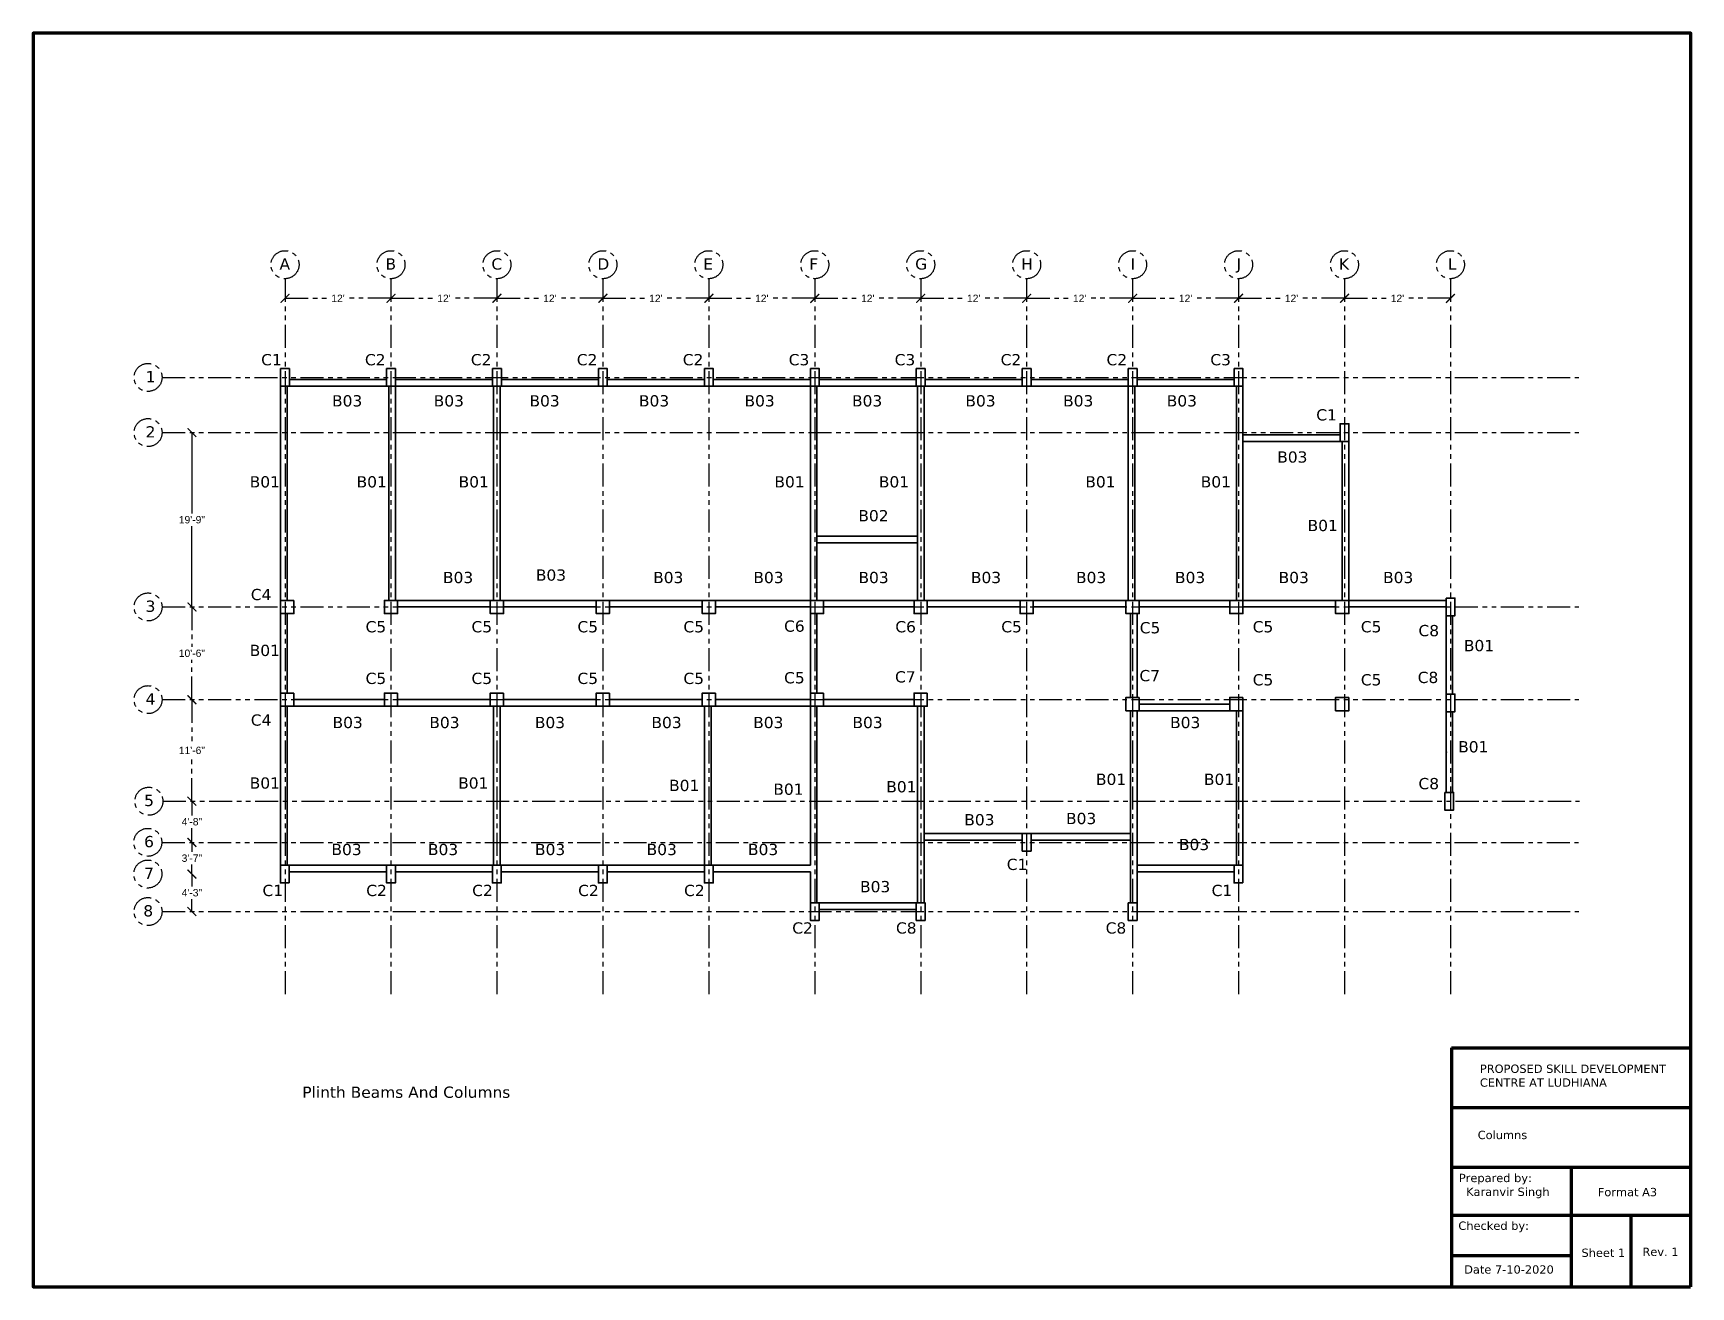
# Model space of a CAD drawing. Header units: feet. Extents: x -5357 to 123217, y -97269 to -8247.
# Drawn here: x 50000 to 52253, y -46489 to -44785 of the extents above; entities that cross this region are included whole.
import ezdxf

# ---------------------------------------------------------------- set-up
doc = ezdxf.new("R2010")
doc.units = ezdxf.units.FT
doc.header["$LTSCALE"] = 50.2
doc.header["$MEASUREMENT"] = 0
doc.header["$PDMODE"] = 3
doc.linetypes.add('PHANTOM2', pattern=[1.25, 0.625, -0.125, 0.125, -0.125, 0.125, -0.125])
doc.layers.get('0').update_dxf_attribs({"lineweight": 35})
for name, color, linetype, lineweight in [('drg seal', 250, 'Continuous', 120), ('Str Beam', 10, 'Continuous', 35), ('Str Column', 50, 'Continuous', 35), ('Str LBL', 3, 'Continuous', 35)]:
    doc.layers.add(name, color=color, linetype=linetype, lineweight=lineweight)
doc.layers.add('drg seal txt', color=7, linetype='Continuous')
doc.layers.add('Str grid', color=7, linetype='Continuous', true_color=0x17d337)
doc.styles.get("Standard").update_dxf_attribs({"font": 'arial.ttf'})
doc.dimstyles.new('Copy of Standard', dxfattribs={"dimscale": 40, "dimtxt": 0.25, "dimasz": 0.3, "dimexe": 0.18, "dimexo": 5, "dimgap": 0.09, "dimtad": 0, "dimtih": 1, "dimtoh": 1, "dimdec": 0, "dimzin": 0, "dimdsep": 46, "dimlunit": 4, "dimtxsty": 'Standard', "dimcen": 0.2, "dimse1": 1, "dimse2": 1, "dimadec": 0, "dimazin": 0, "dimtfac": 1, "dimtdec": 0, "dimtofl": 0, "dimtmove": 0, "dimatfit": 3, "dimfxl": 1, "dimtolj": 1, "dimtzin": 0, "dimarcsym": 0})

msp = doc.modelspace()

# ---------------------------------------------------------------- texts
at = {"layer": 'drg seal txt', "attachment_point": 1}
for s, insert, char_height, width in [('{\\fVerdana|b0|i0|c0|p34;A}', (50334.88714, -45091.23688), 15.2852164, 2687.8083334), ('{\\fVerdana|b0|i0|c0|p34;B}', (50478.88714, -45091.23648), 15.2852164, 2687.8083334), ('{\\fVerdana|b0|i0|c0|p34;C}', (50622.88714, -45091.23648), 15.2852164, 2687.8083334), ('{\\fVerdana|b0|i0|c0|p34;D}', (50766.88714, -45091.23648), 15.2852164, 2687.8083334), ('{\\fVerdana|b0|i0|c0|p34;E}', (50910.88714, -45091.23648), 15.2852164, 2687.8083334), ('{\\fVerdana|b0|i0|c0|p34;F}', (51054.88714, -45091.23648), 15.2852164, 2687.8083334), ('{\\fVerdana|b0|i0|c0|p34;G}', (51198.88714, -45091.23648), 15.2852164, 2687.8083334), ('{\\fVerdana|b0|i0|c0|p34;H}', (51342.88714, -45091.23648), 15.2852164, 2687.8083334), ('{\\fVerdana|b0|i0|c0|p34;I}', (51491.61879, -45091.23648), 15.2852164, 2687.8083334), ('{\\fVerdana|b0|i0|c0|p34;J}', (51635.61879, -45091.23609), 15.2852164, 2687.8083334), ('{\\fVerdana|b0|i0|c0|p34;K}', (51774.88714, -45091.23609), 15.2852164, 2687.8083334), ('{\\fVerdana|b0|i0|c0|p34;L}', (51922.94181, -45091.23609), 15.2852164, 2687.8083334), ('{\\fVerdana|b0|i0|c0|p34;1}', (50152.89132, -45244.43423), 15.2852164, 2687.8083334), ('{\\fVerdana|b0|i0|c0|p34;2}', (50152.89132, -45319.43403), 15.2852164, 2687.8083334), ('{\\fVerdana|b0|i0|c0|p34;3}', (50152.88509, -45556.43403), 15.2852164, 2687.8083334), ('{\\fVerdana|b0|i0|c0|p34;4}', (50152.88509, -45682.43403), 15.2852164, 2687.8083334), ('{\\fPunjabi|b0|i0|c0|p2;°}', (51920.60969, -45761.79662), 4.1152506, 2605.1065385), ('{\\fVerdana|b0|i0|c0|p34;5}', (50150.88636, -45820.43403), 15.2852164, 2687.8083334), ('{\\fVerdana|b0|i0|c0|p34;6}', (50150.81366, -45876.36074), 15.2852164, 2687.8083334), ('{\\fVerdana|b0|i0|c0|p34;7}', (50150.82929, -45919.43384), 15.2852164, 2687.8083334), ('{\\fVerdana|b0|i0|c0|p34;8}', (50149.75342, -45970.43403), 15.2852164, 2687.8083334), ('{\\fVerdana|b0|i0|c0|p34;PROPOSED SKILL DEVELOPMENT\\PCENTRE AT LUDHIANA}', (51966.37249, -46187.10186), 11.266733, 1981.1835225), ('{\\fVerdana|b0|i0|c0|p34;Plinth Beams And Columns}', (50365.82113, -46217.00142), 15.2852164, 2687.8083334), ('{\\fVerdana|b0|i0|c0|p34;Columns}', (51963.46848, -46277.09884), 11.266733, 190.8526305), ('{\\fVerdana|b0|i0|c0|p34;Prepared by:\\P  Karanvir Singh}', (51937.85036, -46335.55381), 11.266733, 1981.1835225), ('{\\fVerdana|b0|i0|c0|p34;Format A3}', (52126.67908, -46354.73364), 11.266733, 1981.1835225), ('{\\fVerdana|b0|i0|c0|p34;Checked by:}', (51937.18039, -46400.47449), 11.266733, 1981.1835225), ('{\\fVerdana|b0|i0|c0|p34;Rev. 1}', (52187.33254, -46435.95831), 11.266733, 1981.1835225), ('{\\fVerdana|b0|i0|c0|p34;Sheet 1}', (52104.47899, -46437.24341), 11.266733, 1981.1835225), ('{\\fVerdana|b0|i0|c0|p34;Date 7-10-2020}', (51945.02981, -46459.94816), 11.266733, 1981.1835225)]:
    msp.add_mtext(s, dxfattribs=dict(at, insert=insert, char_height=char_height, width=width))
at = {"layer": 'Str LBL', "char_height": 15.2852164, "width": 28.177633, "attachment_point": 1}
for s, insert in [('{\\fVerdana|b0|i0|c0|p34;C1}', (50309.97113, -45221.35325)), ('{\\fVerdana|b0|i0|c0|p34;C2}', (50450.97113, -45221.35325)), ('{\\fVerdana|b0|i0|c0|p34;C2}', (50594.97113, -45221.35325)), ('{\\fVerdana|b0|i0|c0|p34;C2}', (50738.97113, -45221.35325)), ('{\\fVerdana|b0|i0|c0|p34;C2}', (50882.97113, -45221.35325)), ('{\\fVerdana|b0|i0|c0|p34;C3}', (51026.97113, -45221.35325)), ('{\\fVerdana|b0|i0|c0|p34;C3}', (51170.97113, -45221.35325)), ('{\\fVerdana|b0|i0|c0|p34;C2}', (51314.97113, -45221.35325)), ('{\\fVerdana|b0|i0|c0|p34;C2}', (51458.97113, -45221.35325)), ('{\\fVerdana|b0|i0|c0|p34;C3}', (51599.97113, -45221.35325)), ('{\\fVerdana|b0|i0|c0|p34;B03}', (50406.26987, -45277.26002)), ('{\\fVerdana|b0|i0|c0|p34;B03}', (50544.42915, -45277.26002)), ('{\\fVerdana|b0|i0|c0|p34;B03}', (50674.61747, -45277.26002)), ('{\\fVerdana|b0|i0|c0|p34;B03}', (50823.40444, -45277.26002)), ('{\\fVerdana|b0|i0|c0|p34;B03}', (50966.87736, -45277.26002)), ('{\\fVerdana|b0|i0|c0|p34;B03}', (51113.00741, -45277.26002)), ('{\\fVerdana|b0|i0|c0|p34;B03}', (51267.10802, -45277.26002)), ('{\\fVerdana|b0|i0|c0|p34;B03}', (51399.95346, -45277.26002)), ('{\\fVerdana|b0|i0|c0|p34;B03}', (51540.76946, -45277.26002)), ('{\\fVerdana|b0|i0|c0|p34;C1}', (51743.97113, -45296.35325)), ('{\\fVerdana|b0|i0|c0|p34;B03}', (51690.95245, -45353.63127)), ('{\\fVerdana|b0|i0|c0|p34;B01}', (50294.36869, -45387.34975)), ('{\\fVerdana|b0|i0|c0|p34;B01}', (50439.64121, -45387.34975)), ('{\\fVerdana|b0|i0|c0|p34;B01}', (50578.31048, -45387.34975)), ('{\\fVerdana|b0|i0|c0|p34;B01}', (51007.52459, -45387.34975)), ('{\\fVerdana|b0|i0|c0|p34;B01}', (51149.49549, -45387.34975)), ('{\\fVerdana|b0|i0|c0|p34;B01}', (51430.13545, -45387.34975)), ('{\\fVerdana|b0|i0|c0|p34;B01}', (51586.96378, -45387.34975)), ('{\\fVerdana|b0|i0|c0|p34;B02}', (51121.61908, -45433.40494)), ('{\\fVerdana|b0|i0|c0|p34;B01}', (51732.2361, -45446.71453)), ('{\\fVerdana|b0|i0|c0|p34;B03}', (50557.05855, -45517.38688)), ('{\\fVerdana|b0|i0|c0|p34;B03}', (50683.29062, -45514.06863)), ('{\\fVerdana|b0|i0|c0|p34;B03}', (50842.74148, -45517.38688)), ('{\\fVerdana|b0|i0|c0|p34;B03}', (50978.93913, -45517.38688)), ('{\\fVerdana|b0|i0|c0|p34;B03}', (51121.78049, -45517.38688)), ('{\\fVerdana|b0|i0|c0|p34;B03}', (51274.58763, -45517.38688)), ('{\\fVerdana|b0|i0|c0|p34;B03}', (51417.4292, -45517.38688)), ('{\\fVerdana|b0|i0|c0|p34;B03}', (51551.96581, -45517.38688)), ('{\\fVerdana|b0|i0|c0|p34;B03}', (51692.837, -45517.38688)), ('{\\fVerdana|b0|i0|c0|p34;B03}', (51834.82858, -45517.38688)), ('{\\fVerdana|b0|i0|c0|p34;C4}', (50295.89701, -45540.57575)), ('{\\fVerdana|b0|i0|c0|p34;C5}', (50451.84333, -45584.30715)), ('{\\fVerdana|b0|i0|c0|p34;C5}', (50595.84333, -45584.30715)), ('{\\fVerdana|b0|i0|c0|p34;C5}', (50739.84333, -45584.30715)), ('{\\fVerdana|b0|i0|c0|p34;C5}', (50883.84333, -45584.30715)), ('{\\fVerdana|b0|i0|c0|p34;C6}', (51020.71424, -45583.45181)), ('{\\fVerdana|b0|i0|c0|p34;C6}', (51171.84333, -45584.30715)), ('{\\fVerdana|b0|i0|c0|p34;C5}', (51315.84333, -45584.30715)), ('{\\fVerdana|b0|i0|c0|p34;C5}', (51504.06996, -45585.65879)), ('{\\fVerdana|b0|i0|c0|p34;C5}', (51657.62309, -45584.30715)), ('{\\fVerdana|b0|i0|c0|p34;C5}', (51804.62309, -45584.30715)), ('{\\fVerdana|b0|i0|c0|p34;C8}', (51882.92761, -45589.56609)), ('{\\fVerdana|b0|i0|c0|p34;B01}', (50294.36869, -45616.4671)), ('{\\fVerdana|b0|i0|c0|p34;B01}', (51944.63665, -45609.95939)), ('{\\fVerdana|b0|i0|c0|p34;C5}', (50451.84333, -45654.49807)), ('{\\fVerdana|b0|i0|c0|p34;C5}', (50595.84333, -45654.49807)), ('{\\fVerdana|b0|i0|c0|p34;C5}', (50739.84333, -45654.49807)), ('{\\fVerdana|b0|i0|c0|p34;C5}', (50883.84333, -45654.49807)), ('{\\fVerdana|b0|i0|c0|p34;C5}', (51020.71424, -45653.64273)), ('{\\fVerdana|b0|i0|c0|p34;C7}', (51171.462, -45652.43904)), ('{\\fVerdana|b0|i0|c0|p34;C7}', (51503.68863, -45650.79068)), ('{\\fVerdana|b0|i0|c0|p34;C5}', (51657.62309, -45656.41305)), ('{\\fVerdana|b0|i0|c0|p34;C5}', (51804.62309, -45656.41305)), ('{\\fVerdana|b0|i0|c0|p34;C8}', (51881.89827, -45653.21124)), ('{\\fVerdana|b0|i0|c0|p34;C4}', (50295.89701, -45711.15099)), ('{\\fVerdana|b0|i0|c0|p34;B03}', (50406.95769, -45714.49517)), ('{\\fVerdana|b0|i0|c0|p34;B03}', (50538.50663, -45714.49517)), ('{\\fVerdana|b0|i0|c0|p34;B03}', (50681.92244, -45714.49517)), ('{\\fVerdana|b0|i0|c0|p34;B03}', (50840.39508, -45714.49517)), ('{\\fVerdana|b0|i0|c0|p34;B03}', (50978.69031, -45714.49517)), ('{\\fVerdana|b0|i0|c0|p34;B03}', (51113.61249, -45714.49517)), ('{\\fVerdana|b0|i0|c0|p34;B03}', (51545.36336, -45714.49517)), ('{\\fVerdana|b0|i0|c0|p34;B01}', (51936.89473, -45747.45746)), ('{\\fVerdana|b0|i0|c0|p34;B01}', (50294.36869, -45796.72852)), ('{\\fVerdana|b0|i0|c0|p34;B01}', (50577.70522, -45796.72852)), ('{\\fVerdana|b0|i0|c0|p34;B01}', (50864.41479, -45800.01116)), ('{\\fVerdana|b0|i0|c0|p34;B01}', (51006.08305, -45805.152)), ('{\\fVerdana|b0|i0|c0|p34;B01}', (51159.55716, -45801.7826)), ('{\\fVerdana|b0|i0|c0|p34;B01}', (51444.58021, -45791.67451)), ('{\\fVerdana|b0|i0|c0|p34;B01}', (51591.30803, -45791.67451)), ('{\\fVerdana|b0|i0|c0|p34;C8}', (51882.92761, -45797.54498)), ('{\\fVerdana|b0|i0|c0|p34;B03}', (51265.58813, -45846.6171)), ('{\\fVerdana|b0|i0|c0|p34;B03}', (51403.88336, -45844.9324)), ('{\\fVerdana|b0|i0|c0|p34;B03}', (50405.45943, -45887.04956)), ('{\\fVerdana|b0|i0|c0|p34;B03}', (50536.6107, -45887.04956)), ('{\\fVerdana|b0|i0|c0|p34;B03}', (50682.1107, -45887.04956)), ('{\\fVerdana|b0|i0|c0|p34;B03}', (50833.83726, -45887.04956)), ('{\\fVerdana|b0|i0|c0|p34;B03}', (50971.6107, -45887.04956)), ('{\\fVerdana|b0|i0|c0|p34;B03}', (51557.35726, -45880.31085)), ('{\\fVerdana|b0|i0|c0|p34;C1}', (51323.37399, -45907.32823)), ('{\\fVerdana|b0|i0|c0|p34;B03}', (51123.91987, -45937.59019)), ('{\\fVerdana|b0|i0|c0|p34;C1}', (50311.76074, -45942.76462)), ('{\\fVerdana|b0|i0|c0|p34;C2}', (50452.76074, -45942.76462)), ('{\\fVerdana|b0|i0|c0|p34;C2}', (50596.76074, -45942.76462)), ('{\\fVerdana|b0|i0|c0|p34;C2}', (50740.76074, -45942.76462)), ('{\\fVerdana|b0|i0|c0|p34;C2}', (50884.76074, -45942.76462)), ('{\\fVerdana|b0|i0|c0|p34;C1}', (51601.76074, -45942.76462)), ('{\\fVerdana|b0|i0|c0|p34;C2}', (51031.76074, -45993.76462)), ('{\\fVerdana|b0|i0|c0|p34;C8}', (51172.76074, -45993.76462)), ('{\\fVerdana|b0|i0|c0|p34;C8}', (51457.76074, -45993.76462))]:
    msp.add_mtext(s, dxfattribs=dict(at, insert=insert))

# ---------------------------------------------------------------- blocks, each defined once
blk = doc.blocks.new('_ArchTick')
at = {"color": 0, "linetype": 'ByBlock', "const_width": 0.15}
blk.add_lwpolyline([(-0.5, -0.5), (0.5, 0.5)], dxfattribs=at)
blk = doc.blocks.new('*D828')
at = {"layer": 'Defpoints', "color": 0, "linetype": 'PHANTOM2', "transparency": 16777216}
for p in [(50342.4, -45145.6), (50486.4, -45145.6), (50486.4, -45145.6)]:
    blk.add_point(p, dxfattribs=at)
at = {"layer": 'Str grid', "color": 0, "linetype": 'PHANTOM2', "lineweight": -2, "transparency": 16777216}
for p, q in [((50342.4, -45145.6), (50402.8, -45145.6)), ((50486.4, -45145.6), (50426, -45145.6))]:
    blk.add_line(p, q, dxfattribs=at)
at = {"layer": 'Str grid', "color": 0, "linetype": 'PHANTOM2', "lineweight": -2, "transparency": 16777216, "xscale": 12, "yscale": 12, "zscale": 12, "rotation": 180}
blk.add_blockref('_ArchTick', (50342.4, -45145.6), dxfattribs=at)
at = {"layer": 'Str grid', "color": 0, "linetype": 'PHANTOM2', "lineweight": -2, "transparency": 16777216, "xscale": 12, "yscale": 12, "zscale": 12}
blk.add_blockref('_ArchTick', (50486.4, -45145.6), dxfattribs=at)
at = {"layer": 'Str grid', "color": 0, "linetype": 'PHANTOM2', "transparency": 16777216, "insert": (50414.4, -45145.6), "char_height": 10, "attachment_point": 5}
blk.add_mtext("\\A1;12'", dxfattribs=at)
blk = doc.blocks.new('*D829')
at = {"layer": 'Defpoints', "color": 0, "linetype": 'PHANTOM2', "transparency": 16777216}
for p in [(50486.4, -45145.6), (50630.4, -45145.6), (50630.4, -45145.6)]:
    blk.add_point(p, dxfattribs=at)
at = {"layer": 'Str grid', "color": 0, "linetype": 'PHANTOM2', "lineweight": -2, "transparency": 16777216}
for p, q in [((50486.4, -45145.6), (50546.8, -45145.6)), ((50630.4, -45145.6), (50570, -45145.6))]:
    blk.add_line(p, q, dxfattribs=at)
at = {"layer": 'Str grid', "color": 0, "linetype": 'PHANTOM2', "lineweight": -2, "transparency": 16777216, "xscale": 12, "yscale": 12, "zscale": 12, "rotation": 180}
blk.add_blockref('_ArchTick', (50486.4, -45145.6), dxfattribs=at)
at = {"layer": 'Str grid', "color": 0, "linetype": 'PHANTOM2', "lineweight": -2, "transparency": 16777216, "xscale": 12, "yscale": 12, "zscale": 12}
blk.add_blockref('_ArchTick', (50630.4, -45145.6), dxfattribs=at)
at = {"layer": 'Str grid', "color": 0, "linetype": 'PHANTOM2', "transparency": 16777216, "insert": (50558.4, -45145.6), "char_height": 10, "attachment_point": 5}
blk.add_mtext("\\A1;12'", dxfattribs=at)
blk = doc.blocks.new('*D830')
at = {"layer": 'Defpoints', "color": 0, "linetype": 'PHANTOM2', "transparency": 16777216}
for p in [(50630.4, -45145.6), (50774.4, -45145.6), (50774.4, -45145.6)]:
    blk.add_point(p, dxfattribs=at)
at = {"layer": 'Str grid', "color": 0, "linetype": 'PHANTOM2', "lineweight": -2, "transparency": 16777216}
for p, q in [((50630.4, -45145.6), (50690.8, -45145.6)), ((50774.4, -45145.6), (50714, -45145.6))]:
    blk.add_line(p, q, dxfattribs=at)
at = {"layer": 'Str grid', "color": 0, "linetype": 'PHANTOM2', "lineweight": -2, "transparency": 16777216, "xscale": 12, "yscale": 12, "zscale": 12, "rotation": 180}
blk.add_blockref('_ArchTick', (50630.4, -45145.6), dxfattribs=at)
at = {"layer": 'Str grid', "color": 0, "linetype": 'PHANTOM2', "lineweight": -2, "transparency": 16777216, "xscale": 12, "yscale": 12, "zscale": 12}
blk.add_blockref('_ArchTick', (50774.4, -45145.6), dxfattribs=at)
at = {"layer": 'Str grid', "color": 0, "linetype": 'PHANTOM2', "transparency": 16777216, "insert": (50702.4, -45145.6), "char_height": 10, "attachment_point": 5}
blk.add_mtext("\\A1;12'", dxfattribs=at)
blk = doc.blocks.new('*D831')
at = {"layer": 'Defpoints', "color": 0, "linetype": 'PHANTOM2', "transparency": 16777216}
for p in [(50774.4, -45145.6), (50918.4, -45145.6), (50918.4, -45145.6)]:
    blk.add_point(p, dxfattribs=at)
at = {"layer": 'Str grid', "color": 0, "linetype": 'PHANTOM2', "lineweight": -2, "transparency": 16777216}
for p, q in [((50774.4, -45145.6), (50834.8, -45145.6)), ((50918.4, -45145.6), (50858, -45145.6))]:
    blk.add_line(p, q, dxfattribs=at)
at = {"layer": 'Str grid', "color": 0, "linetype": 'PHANTOM2', "lineweight": -2, "transparency": 16777216, "xscale": 12, "yscale": 12, "zscale": 12, "rotation": 180}
blk.add_blockref('_ArchTick', (50774.4, -45145.6), dxfattribs=at)
at = {"layer": 'Str grid', "color": 0, "linetype": 'PHANTOM2', "lineweight": -2, "transparency": 16777216, "xscale": 12, "yscale": 12, "zscale": 12}
blk.add_blockref('_ArchTick', (50918.4, -45145.6), dxfattribs=at)
at = {"layer": 'Str grid', "color": 0, "linetype": 'PHANTOM2', "transparency": 16777216, "insert": (50846.4, -45145.6), "char_height": 10, "attachment_point": 5}
blk.add_mtext("\\A1;12'", dxfattribs=at)
blk = doc.blocks.new('*D832')
at = {"layer": 'Defpoints', "color": 0, "linetype": 'PHANTOM2', "transparency": 16777216}
for p in [(50918.4, -45145.6), (51062.4, -45145.6), (51062.4, -45145.6)]:
    blk.add_point(p, dxfattribs=at)
at = {"layer": 'Str grid', "color": 0, "linetype": 'PHANTOM2', "lineweight": -2, "transparency": 16777216}
for p, q in [((50918.4, -45145.6), (50978.8, -45145.6)), ((51062.4, -45145.6), (51002, -45145.6))]:
    blk.add_line(p, q, dxfattribs=at)
at = {"layer": 'Str grid', "color": 0, "linetype": 'PHANTOM2', "lineweight": -2, "transparency": 16777216, "xscale": 12, "yscale": 12, "zscale": 12, "rotation": 180}
blk.add_blockref('_ArchTick', (50918.4, -45145.6), dxfattribs=at)
at = {"layer": 'Str grid', "color": 0, "linetype": 'PHANTOM2', "lineweight": -2, "transparency": 16777216, "xscale": 12, "yscale": 12, "zscale": 12}
blk.add_blockref('_ArchTick', (51062.4, -45145.6), dxfattribs=at)
at = {"layer": 'Str grid', "color": 0, "linetype": 'PHANTOM2', "transparency": 16777216, "insert": (50990.4, -45145.6), "char_height": 10, "attachment_point": 5}
blk.add_mtext("\\A1;12'", dxfattribs=at)
blk = doc.blocks.new('*D833')
at = {"layer": 'Defpoints', "color": 0, "linetype": 'PHANTOM2', "transparency": 16777216}
for p in [(51062.4, -45145.6), (51206.4, -45145.6), (51206.4, -45145.6)]:
    blk.add_point(p, dxfattribs=at)
at = {"layer": 'Str grid', "color": 0, "linetype": 'PHANTOM2', "lineweight": -2, "transparency": 16777216}
for p, q in [((51062.4, -45145.6), (51122.8, -45145.6)), ((51206.4, -45145.6), (51146, -45145.6))]:
    blk.add_line(p, q, dxfattribs=at)
at = {"layer": 'Str grid', "color": 0, "linetype": 'PHANTOM2', "lineweight": -2, "transparency": 16777216, "xscale": 12, "yscale": 12, "zscale": 12, "rotation": 180}
blk.add_blockref('_ArchTick', (51062.4, -45145.6), dxfattribs=at)
at = {"layer": 'Str grid', "color": 0, "linetype": 'PHANTOM2', "lineweight": -2, "transparency": 16777216, "xscale": 12, "yscale": 12, "zscale": 12}
blk.add_blockref('_ArchTick', (51206.4, -45145.6), dxfattribs=at)
at = {"layer": 'Str grid', "color": 0, "linetype": 'PHANTOM2', "transparency": 16777216, "insert": (51134.4, -45145.6), "char_height": 10, "attachment_point": 5}
blk.add_mtext("\\A1;12'", dxfattribs=at)
blk = doc.blocks.new('*D834')
at = {"layer": 'Defpoints', "color": 0, "linetype": 'PHANTOM2', "transparency": 16777216}
for p in [(51206.4, -45145.6), (51350.4, -45145.6), (51350.4, -45145.6)]:
    blk.add_point(p, dxfattribs=at)
at = {"layer": 'Str grid', "color": 0, "linetype": 'PHANTOM2', "lineweight": -2, "transparency": 16777216}
for p, q in [((51206.4, -45145.6), (51266.8, -45145.6)), ((51350.4, -45145.6), (51290, -45145.6))]:
    blk.add_line(p, q, dxfattribs=at)
at = {"layer": 'Str grid', "color": 0, "linetype": 'PHANTOM2', "lineweight": -2, "transparency": 16777216, "xscale": 12, "yscale": 12, "zscale": 12, "rotation": 180}
blk.add_blockref('_ArchTick', (51206.4, -45145.6), dxfattribs=at)
at = {"layer": 'Str grid', "color": 0, "linetype": 'PHANTOM2', "lineweight": -2, "transparency": 16777216, "xscale": 12, "yscale": 12, "zscale": 12}
blk.add_blockref('_ArchTick', (51350.4, -45145.6), dxfattribs=at)
at = {"layer": 'Str grid', "color": 0, "linetype": 'PHANTOM2', "transparency": 16777216, "insert": (51278.4, -45145.6), "char_height": 10, "attachment_point": 5}
blk.add_mtext("\\A1;12'", dxfattribs=at)
blk = doc.blocks.new('*D835')
at = {"layer": 'Defpoints', "color": 0, "linetype": 'PHANTOM2', "transparency": 16777216}
for p in [(51350.4, -45145.6), (51494.4, -45145.6), (51494.4, -45145.6)]:
    blk.add_point(p, dxfattribs=at)
at = {"layer": 'Str grid', "color": 0, "linetype": 'PHANTOM2', "lineweight": -2, "transparency": 16777216}
for p, q in [((51350.4, -45145.6), (51410.8, -45145.6)), ((51494.4, -45145.6), (51434, -45145.6))]:
    blk.add_line(p, q, dxfattribs=at)
at = {"layer": 'Str grid', "color": 0, "linetype": 'PHANTOM2', "lineweight": -2, "transparency": 16777216, "xscale": 12, "yscale": 12, "zscale": 12, "rotation": 180}
blk.add_blockref('_ArchTick', (51350.4, -45145.6), dxfattribs=at)
at = {"layer": 'Str grid', "color": 0, "linetype": 'PHANTOM2', "lineweight": -2, "transparency": 16777216, "xscale": 12, "yscale": 12, "zscale": 12}
blk.add_blockref('_ArchTick', (51494.4, -45145.6), dxfattribs=at)
at = {"layer": 'Str grid', "color": 0, "linetype": 'PHANTOM2', "transparency": 16777216, "insert": (51422.4, -45145.6), "char_height": 10, "attachment_point": 5}
blk.add_mtext("\\A1;12'", dxfattribs=at)
blk = doc.blocks.new('*D836')
at = {"layer": 'Defpoints', "color": 0, "linetype": 'PHANTOM2', "transparency": 16777216}
for p in [(51494.4, -45145.6), (51638.4, -45145.6), (51638.4, -45145.6)]:
    blk.add_point(p, dxfattribs=at)
at = {"layer": 'Str grid', "color": 0, "linetype": 'PHANTOM2', "lineweight": -2, "transparency": 16777216}
for p, q in [((51494.4, -45145.6), (51554.8, -45145.6)), ((51638.4, -45145.6), (51578, -45145.6))]:
    blk.add_line(p, q, dxfattribs=at)
at = {"layer": 'Str grid', "color": 0, "linetype": 'PHANTOM2', "lineweight": -2, "transparency": 16777216, "xscale": 12, "yscale": 12, "zscale": 12, "rotation": 180}
blk.add_blockref('_ArchTick', (51494.4, -45145.6), dxfattribs=at)
at = {"layer": 'Str grid', "color": 0, "linetype": 'PHANTOM2', "lineweight": -2, "transparency": 16777216, "xscale": 12, "yscale": 12, "zscale": 12}
blk.add_blockref('_ArchTick', (51638.4, -45145.6), dxfattribs=at)
at = {"layer": 'Str grid', "color": 0, "linetype": 'PHANTOM2', "transparency": 16777216, "insert": (51566.4, -45145.6), "char_height": 10, "attachment_point": 5}
blk.add_mtext("\\A1;12'", dxfattribs=at)
blk = doc.blocks.new('*D837')
at = {"layer": 'Defpoints', "color": 0, "linetype": 'PHANTOM2', "transparency": 16777216}
for p in [(51638.4, -45145.6), (51782.4, -45145.6), (51782.4, -45145.6)]:
    blk.add_point(p, dxfattribs=at)
at = {"layer": 'Str grid', "color": 0, "linetype": 'PHANTOM2', "lineweight": -2, "transparency": 16777216}
for p, q in [((51638.4, -45145.6), (51698.8, -45145.6)), ((51782.4, -45145.6), (51722, -45145.6))]:
    blk.add_line(p, q, dxfattribs=at)
at = {"layer": 'Str grid', "color": 0, "linetype": 'PHANTOM2', "lineweight": -2, "transparency": 16777216, "xscale": 12, "yscale": 12, "zscale": 12, "rotation": 180}
blk.add_blockref('_ArchTick', (51638.4, -45145.6), dxfattribs=at)
at = {"layer": 'Str grid', "color": 0, "linetype": 'PHANTOM2', "lineweight": -2, "transparency": 16777216, "xscale": 12, "yscale": 12, "zscale": 12}
blk.add_blockref('_ArchTick', (51782.4, -45145.6), dxfattribs=at)
at = {"layer": 'Str grid', "color": 0, "linetype": 'PHANTOM2', "transparency": 16777216, "insert": (51710.4, -45145.6), "char_height": 10, "attachment_point": 5}
blk.add_mtext("\\A1;12'", dxfattribs=at)
blk = doc.blocks.new('*D838')
at = {"layer": 'Defpoints', "color": 0, "linetype": 'PHANTOM2', "transparency": 16777216}
for p in [(51782.4, -45145.6), (51926.4, -45145.6), (51926.4, -45145.6)]:
    blk.add_point(p, dxfattribs=at)
at = {"layer": 'Str grid', "color": 0, "linetype": 'PHANTOM2', "lineweight": -2, "transparency": 16777216}
for p, q in [((51782.4, -45145.6), (51842.8, -45145.6)), ((51926.4, -45145.6), (51866, -45145.6))]:
    blk.add_line(p, q, dxfattribs=at)
at = {"layer": 'Str grid', "color": 0, "linetype": 'PHANTOM2', "lineweight": -2, "transparency": 16777216, "xscale": 12, "yscale": 12, "zscale": 12, "rotation": 180}
blk.add_blockref('_ArchTick', (51782.4, -45145.6), dxfattribs=at)
at = {"layer": 'Str grid', "color": 0, "linetype": 'PHANTOM2', "lineweight": -2, "transparency": 16777216, "xscale": 12, "yscale": 12, "zscale": 12}
blk.add_blockref('_ArchTick', (51926.4, -45145.6), dxfattribs=at)
at = {"layer": 'Str grid', "color": 0, "linetype": 'PHANTOM2', "transparency": 16777216, "insert": (51854.4, -45145.6), "char_height": 10, "attachment_point": 5}
blk.add_mtext("\\A1;12'", dxfattribs=at)
blk = doc.blocks.new('*D871')
at = {"layer": 'Defpoints', "color": 0, "linetype": 'PHANTOM2', "transparency": 16777216}
for p in [(50215.8, -45565.1), (50215.8, -45691.1), (50215.8, -45691.1)]:
    blk.add_point(p, dxfattribs=at)
at = {"layer": 'Str grid', "color": 0, "linetype": 'PHANTOM2', "lineweight": -2, "transparency": 16777216}
for p, q in [((50215.8, -45565.1), (50215.8, -45619.4)), ((50215.8, -45691.1), (50215.8, -45636.8))]:
    blk.add_line(p, q, dxfattribs=at)
at = {"layer": 'Str grid', "color": 0, "linetype": 'PHANTOM2', "lineweight": -2, "transparency": 16777216, "xscale": 12, "yscale": 12, "zscale": 12}
for p, rotation in [((50215.8, -45565.1), 90), ((50215.8, -45691.1), 270)]:
    blk.add_blockref('_ArchTick', p, dxfattribs=dict(at, rotation=rotation))
at = {"layer": 'Str grid', "color": 0, "linetype": 'PHANTOM2', "transparency": 16777216, "insert": (50215.8, -45628.1), "char_height": 10, "attachment_point": 5}
blk.add_mtext('\\A1;10\'-6"', dxfattribs=at)
blk = doc.blocks.new('*D872')
at = {"layer": 'Defpoints', "color": 0, "linetype": 'PHANTOM2', "transparency": 16777216}
for p in [(50215.8, -45691.1), (50215.8, -45829.1), (50215.8, -45829.1)]:
    blk.add_point(p, dxfattribs=at)
at = {"layer": 'Str grid', "color": 0, "linetype": 'PHANTOM2', "lineweight": -2, "transparency": 16777216}
for p, q in [((50215.8, -45691.1), (50215.8, -45751.4)), ((50215.8, -45829.1), (50215.8, -45768.8))]:
    blk.add_line(p, q, dxfattribs=at)
at = {"layer": 'Str grid', "color": 0, "linetype": 'PHANTOM2', "lineweight": -2, "transparency": 16777216, "xscale": 12, "yscale": 12, "zscale": 12}
for p, rotation in [((50215.8, -45691.1), 90), ((50215.8, -45829.1), 270)]:
    blk.add_blockref('_ArchTick', p, dxfattribs=dict(at, rotation=rotation))
at = {"layer": 'Str grid', "color": 0, "linetype": 'PHANTOM2', "transparency": 16777216, "insert": (50215.8, -45760.1), "char_height": 10, "attachment_point": 5}
blk.add_mtext('\\A1;11\'-6"', dxfattribs=at)
blk = doc.blocks.new('*D873')
at = {"layer": 'Defpoints', "color": 0, "linetype": 'PHANTOM2', "transparency": 16777216}
for p in [(50215.8, -45829.1), (50215.8, -45829.1), (50215.8, -45885)]:
    blk.add_point(p, dxfattribs=at)
at = {"layer": 'Str grid', "color": 0, "linetype": 'PHANTOM2', "lineweight": -2, "transparency": 16777216}
for p, q in [((50215.8, -45829.1), (50215.8, -45848.4)), ((50215.8, -45885), (50215.8, -45865.8))]:
    blk.add_line(p, q, dxfattribs=at)
at = {"layer": 'Str grid', "color": 0, "linetype": 'PHANTOM2', "lineweight": -2, "transparency": 16777216, "xscale": 12, "yscale": 12, "zscale": 12}
for p, rotation in [((50215.8, -45829.1), 90), ((50215.8, -45885), 270)]:
    blk.add_blockref('_ArchTick', p, dxfattribs=dict(at, rotation=rotation))
at = {"layer": 'Str grid', "color": 0, "linetype": 'PHANTOM2', "transparency": 16777216, "insert": (50215.8, -45857.1), "char_height": 10, "attachment_point": 5}
blk.add_mtext('\\A1;4\'-8"', dxfattribs=at)
blk = doc.blocks.new('*D869')
at = {"layer": 'Defpoints', "color": 0, "linetype": 'PHANTOM2', "transparency": 16777216}
for p in [(50215.8, -45885), (50215.8, -45928.1), (50215.8, -45928.1)]:
    blk.add_point(p, dxfattribs=at)
at = {"layer": 'Str grid', "color": 0, "linetype": 'PHANTOM2', "lineweight": -2, "transparency": 16777216}
for p, q in [((50215.8, -45885), (50215.8, -45897.8)), ((50215.8, -45928.1), (50215.8, -45915.3))]:
    blk.add_line(p, q, dxfattribs=at)
at = {"layer": 'Str grid', "color": 0, "linetype": 'PHANTOM2', "lineweight": -2, "transparency": 16777216, "xscale": 12, "yscale": 12, "zscale": 12}
for p, rotation in [((50215.8, -45885), 90), ((50215.8, -45928.1), 270)]:
    blk.add_blockref('_ArchTick', p, dxfattribs=dict(at, rotation=rotation))
at = {"layer": 'Str grid', "color": 0, "linetype": 'PHANTOM2', "transparency": 16777216, "insert": (50215.8, -45906.6), "char_height": 10, "attachment_point": 5}
blk.add_mtext('\\A1;3\'-7"', dxfattribs=at)
blk = doc.blocks.new('*D874')
at = {"layer": 'Defpoints', "color": 0, "linetype": 'PHANTOM2', "transparency": 16777216}
for p in [(50215.8, -45928.1), (50215.8, -45979.1), (50215.8, -45979.1)]:
    blk.add_point(p, dxfattribs=at)
at = {"layer": 'Str grid', "color": 0, "linetype": 'PHANTOM2', "lineweight": -2, "transparency": 16777216}
for p, q in [((50215.8, -45928.1), (50215.8, -45944.9)), ((50215.8, -45979.1), (50215.8, -45962.3))]:
    blk.add_line(p, q, dxfattribs=at)
at = {"layer": 'Str grid', "color": 0, "linetype": 'PHANTOM2', "lineweight": -2, "transparency": 16777216, "xscale": 12, "yscale": 12, "zscale": 12}
for p, rotation in [((50215.8, -45928.1), 90), ((50215.8, -45979.1), 270)]:
    blk.add_blockref('_ArchTick', p, dxfattribs=dict(at, rotation=rotation))
at = {"layer": 'Str grid', "color": 0, "linetype": 'PHANTOM2', "transparency": 16777216, "insert": (50215.8, -45953.6), "char_height": 10, "attachment_point": 5}
blk.add_mtext('\\A1;4\'-3"', dxfattribs=at)
blk = doc.blocks.new('*D870')
at = {"layer": 'Defpoints', "color": 0, "linetype": 'PHANTOM2', "ltscale": 150, "transparency": 16777216}
for p in [(50215.8, -45328.1), (50215.8, -45328.1), (50215.8, -45565.1)]:
    blk.add_point(p, dxfattribs=at)
at = {"layer": 'Str grid', "color": 0, "linetype": 'PHANTOM2', "lineweight": -2, "ltscale": 150, "transparency": 16777216}
for p, q in [((50215.8, -45328.1), (50215.8, -45437.9)), ((50215.8, -45565.1), (50215.8, -45455.3))]:
    blk.add_line(p, q, dxfattribs=at)
at = {"layer": 'Str grid', "color": 0, "linetype": 'PHANTOM2', "lineweight": -2, "ltscale": 150, "transparency": 16777216, "xscale": 12, "yscale": 12, "zscale": 12}
for p, rotation in [((50215.8, -45328.1), 90), ((50215.8, -45565.1), 270)]:
    blk.add_blockref('_ArchTick', p, dxfattribs=dict(at, rotation=rotation))
at = {"layer": 'Str grid', "color": 0, "linetype": 'PHANTOM2', "ltscale": 150, "transparency": 16777216, "insert": (50215.8, -45446.6), "char_height": 10, "attachment_point": 5}
blk.add_mtext('\\A1;19\'-9"', dxfattribs=at)

# ---------------------------------------------------------------- dimensions: what is measured, and where the dimension line sits
at = {"layer": 'Str grid', "color": 0, "linetype": 'PHANTOM2'}
for base, p1, p2, picture, middle in [((50486.37082, -45145.63512), (50342.37082, -45145.63512), (50486.37082, -45145.63512), '*D828', (50414.37082, -45145.63512)), ((50630.37082, -45145.63512), (50486.37082, -45145.63512), (50630.37082, -45145.63512), '*D829', (50558.37082, -45145.63512)), ((50774.37082, -45145.63512), (50630.37082, -45145.63512), (50774.37082, -45145.63512), '*D830', (50702.37082, -45145.63512)), ((50918.37082, -45145.63512), (50774.37082, -45145.63512), (50918.37082, -45145.63512), '*D831', (50846.37082, -45145.63512)), ((51062.37082, -45145.63512), (50918.37082, -45145.63512), (51062.37082, -45145.63512), '*D832', (50990.37082, -45145.63512)), ((51206.37082, -45145.63512), (51062.37082, -45145.63512), (51206.37082, -45145.63512), '*D833', (51134.37082, -45145.63512)), ((51350.37082, -45145.63512), (51206.37082, -45145.63512), (51350.37082, -45145.63512), '*D834', (51278.37082, -45145.63512)), ((51494.37082, -45145.63512), (51350.37082, -45145.63512), (51494.37082, -45145.63512), '*D835', (51422.37082, -45145.63512)), ((51638.37082, -45145.63512), (51494.37082, -45145.63512), (51638.37082, -45145.63512), '*D836', (51566.37082, -45145.63512)), ((51782.37082, -45145.63512), (51638.37082, -45145.63512), (51782.37082, -45145.63512), '*D837', (51710.37082, -45145.63512)), ((51926.37082, -45145.63512), (51782.37082, -45145.63512), (51926.37082, -45145.63512), '*D838', (51854.37082, -45145.63512))]:
    dim = msp.add_linear_dim(base=base, p1=p1, p2=p2, dimstyle='Copy of Standard', override={"dimblk": 'ArchTick'}, dxfattribs=at)
    dim.commit()
    dim.dimension.update_dxf_attribs({"geometry": picture, "text_midpoint": middle})
at = {"layer": 'Str grid', "color": 0, "linetype": 'PHANTOM2', "ltscale": 150}
dim = msp.add_linear_dim(base=(50215.82444, -45328.09257), p1=(50215.82444, -45565.09257), p2=(50215.82444, -45328.09257), angle=90, dimstyle='Copy of Standard', override={"dimblk": 'ArchTick'}, dxfattribs=at)
dim.commit()
dim.dimension.update_dxf_attribs({"geometry": '*D870', "text_midpoint": (50215.82444, -45446.59257)})
at = {"layer": 'Str grid', "color": 0, "linetype": 'PHANTOM2'}
for base, p1, p2, picture, middle in [((50215.82444, -45691.09257), (50215.82444, -45565.09257), (50215.82444, -45691.09257), '*D871', (50215.82444, -45628.09257)), ((50215.82444, -45829.09257), (50215.82444, -45691.09257), (50215.82444, -45829.09257), '*D872', (50215.82444, -45760.09257)), ((50215.82444, -45829.09257), (50215.82444, -45885.01928), (50215.82444, -45829.09257), '*D873', (50215.82444, -45857.05592)), ((50215.82444, -45928.09237), (50215.82444, -45885.01928), (50215.82444, -45928.09237), '*D869', (50215.82444, -45906.55583)), ((50215.82444, -45979.09257), (50215.82444, -45928.09237), (50215.82444, -45979.09257), '*D874', (50215.82444, -45953.59247))]:
    dim = msp.add_linear_dim(base=base, p1=p1, p2=p2, angle=90, dimstyle='Copy of Standard', override={"dimblk": 'ArchTick'}, dxfattribs=at)
    dim.commit()
    dim.dimension.update_dxf_attribs({"geometry": picture, "text_midpoint": middle})

# ---------------------------------------------------------------- linework, layer by layer
at = {"layer": 'drg seal', "lineweight": 70}
for p, q in [((51927.828, -46164.1918), (52252.82991, -46164.1918)), ((51928.13477, -46489.19371), (51928.13477, -46164.1918)), ((51927.828, -46245.44228), (52252.82991, -46245.44228)), ((51927.828, -46326.69276), (52252.82991, -46326.69276)), ((52090.32896, -46326.69276), (52090.32896, -46489.19371)), ((51928.13477, -46391.69314), (52252.82991, -46391.69314)), ((52171.57944, -46391.69314), (52171.57944, -46489.19371)), ((51928.95768, -46446.43129), (52091.45864, -46446.43129))]:
    msp.add_line(p, q, dxfattribs=at)
msp.add_lwpolyline([(52253.13668, -46489.19371), (52253.13668, -44785.18658), (50000.02907, -44785.18658), (50000.02907, -46489.19371), (52252.82991, -46489.19371)], dxfattribs=at)
at = {"layer": 'Str Beam'}
for p, q in [((50348.37082, -45256.09296), (50480.37082, -45256.09296)), ((50492.37082, -45256.09296), (50624.37082, -45256.09296)), ((50636.37082, -45256.09296), (50768.37082, -45256.09296)), ((50780.37082, -45256.09296), (50912.37082, -45256.09296)), ((50924.37082, -45256.09296), (51056.37082, -45256.09296)), ((51068.37082, -45256.09296), (51200.37082, -45256.09296)), ((51212.37082, -45256.09296), (51344.37082, -45256.09296)), ((51356.37082, -45256.09296), (51488.37082, -45256.09296)), ((51500.37082, -45256.09296), (51632.37082, -45256.09296)), ((50336.37082, -45265.09257), (50336.36446, -45556.09257)), ((50345.37082, -45265.09277), (50345.36446, -45556.09257)), ((50348.37082, -45265.09296), (50480.37082, -45265.09296)), ((50483.37082, -45265.09296), (50483.37082, -45556.09257)), ((50492.37082, -45265.09296), (50624.37082, -45265.09296)), ((50492.37082, -45265.09296), (50492.37082, -45556.09257)), ((50625.87082, -45265.09257), (50625.87082, -45556.09257)), ((50634.87082, -45265.09257), (50634.87082, -45556.09257)), ((50636.37082, -45265.09296), (50768.37082, -45265.09296)), ((50780.37082, -45265.09296), (50912.37082, -45265.09296)), ((50924.37082, -45265.09296), (51056.37082, -45265.09296)), ((51056.37082, -45265.09257), (51056.37082, -45556.09257)), ((51065.37082, -45265.09257), (51065.37082, -45556.09257)), ((51065.37082, -45265.09296), (51200.37082, -45265.09296)), ((51201.87082, -45265.09296), (51201.87082, -45556.09257)), ((51210.87082, -45265.09296), (51210.87082, -45556.09257)), ((51212.37082, -45265.09296), (51344.37082, -45265.09296)), ((51356.37082, -45265.09296), (51488.37082, -45265.09296)), ((51488.37082, -45265.09257), (51488.37082, -45556.09257)), ((51497.37082, -45265.09257), (51497.37082, -45556.09257)), ((51500.37082, -45265.09296), (51635.37082, -45265.09296)), ((51635.37082, -45265.09257), (51635.37082, -45556.09257)), ((51644.37082, -45265.09257), (51644.37082, -45556.09257)), ((51776.37082, -45331.09257), (51644.37082, -45331.09257)), ((51776.37082, -45340.09257), (51644.37082, -45340.09257)), ((51779.37082, -45556.09257), (51779.37082, -45340.09257)), ((51788.37082, -45556.09257), (51788.37082, -45340.09257)), ((51065.37082, -45469.09257), (51201.87082, -45469.09257)), ((51065.37082, -45478.09257), (51201.87082, -45478.09257)), ((50495.37082, -45556.09257), (50621.37082, -45556.09257)), ((50639.37082, -45556.09257), (50765.37082, -45556.09257)), ((50783.37082, -45556.09257), (50909.37082, -45556.09257)), ((50927.37082, -45556.09257), (51056.37082, -45556.09257)), ((51074.37082, -45556.09257), (51197.37082, -45556.09257)), ((51215.37082, -45556.09257), (51341.37082, -45556.09257)), ((51359.37082, -45556.09257), (51485.37082, -45556.09257)), ((51626.37082, -45556.09257), (51503.37082, -45556.09257)), ((51770.37082, -45556.09257), (51644.37082, -45556.09257)), ((51788.37082, -45556.09257), (51920.37082, -45556.09257)), ((50336.36459, -45574.09257), (50336.36459, -45682.09257)), ((50345.36459, -45574.09257), (50345.36459, -45682.09257)), ((50495.37082, -45565.09257), (50621.37082, -45565.09257)), ((50639.37082, -45565.09257), (50765.37082, -45565.09257)), ((50783.37082, -45565.09257), (50909.37082, -45565.09257)), ((50927.37082, -45565.09257), (51056.37082, -45565.09257)), ((51056.37082, -45574.09257), (51056.37082, -45682.09257)), ((51065.37082, -45574.09257), (51065.37082, -45682.09257)), ((51074.37082, -45565.09257), (51197.37082, -45565.09257)), ((51215.37082, -45565.09257), (51341.37082, -45565.09257)), ((51359.37082, -45565.09257), (51485.37082, -45565.09257)), ((51491.37082, -45688.09257), (51491.37082, -45574.09257)), ((51500.37082, -45688.09257), (51500.37082, -45574.09257)), ((51626.37082, -45565.09257), (51503.37082, -45565.09257)), ((51644.37082, -45565.09257), (51770.37082, -45565.09257)), ((51788.37082, -45565.09257), (51920.37082, -45565.09257)), ((51920.37082, -45577.09257), (51920.37082, -45686.59257)), ((51929.37082, -45577.09257), (51929.37082, -45683.59257)), ((50354.36459, -45691.09257), (50477.37082, -45691.09257)), ((50495.37082, -45691.09257), (50621.37082, -45691.09257)), ((50639.37082, -45691.09257), (50765.37082, -45691.09257)), ((50783.37082, -45691.09257), (50909.37082, -45691.09257)), ((51056.37082, -45691.09257), (50927.37082, -45691.09257)), ((51074.37082, -45691.09257), (51197.37082, -45691.09257)), ((50336.36459, -45700.09257), (50336.36459, -45916.09257)), ((50345.36459, -45700.09257), (50345.36459, -45916.09257)), ((50354.36459, -45700.09257), (50477.37082, -45700.09257)), ((50495.37082, -45700.09257), (50621.37082, -45700.09257)), ((50625.87082, -45700.09257), (50625.87082, -45916.09257)), ((50634.87082, -45700.09257), (50634.87082, -45916.09257)), ((50639.37082, -45700.09257), (50765.37082, -45700.09257)), ((50783.37082, -45700.09257), (50909.37082, -45700.09257)), ((50912.37082, -45700.09257), (50912.37082, -45916.09257)), ((50921.37082, -45700.09257), (50921.37082, -45916.09257)), ((51056.37082, -45700.09257), (50927.37082, -45700.09257)), ((51056.37082, -45916.09257), (51056.37082, -45700.09257)), ((51065.37082, -45967.09257), (51065.37082, -45700.09257)), ((51074.37082, -45700.09257), (51197.37082, -45700.09257)), ((51201.87082, -45967.09257), (51201.87082, -45700.09257)), ((51210.87082, -45967.09257), (51210.87082, -45700.09257)), ((51491.37082, -45967.09257), (51491.37082, -45706.09257)), ((51500.37082, -45967.09257), (51500.37082, -45706.09257)), ((51626.37082, -45697.09257), (51503.37082, -45697.09257)), ((51626.37082, -45706.09257), (51503.37082, -45706.09257)), ((51635.37082, -45916.09257), (51635.37082, -45706.09257)), ((51644.37082, -45916.09257), (51644.37082, -45706.09257)), ((51920.37082, -45817.09257), (51920.37082, -45707.59257)), ((51920.37082, -45707.59257), (51920.37082, -45817.09257)), ((51920.37082, -45817.09257), (51920.37082, -45707.59257)), ((51929.37082, -45817.09257), (51929.37082, -45707.59257)), ((51344.37082, -45873.01928), (51210.87082, -45873.01928)), ((51356.37082, -45873.01928), (51491.37082, -45873.01928)), ((51344.37082, -45882.01928), (51210.87082, -45882.01928)), ((51356.37082, -45882.01928), (51491.37082, -45882.01928)), ((50348.36459, -45916.09257), (50480.36459, -45916.09257)), ((50492.37082, -45916.09257), (50624.36459, -45916.09257)), ((50636.36459, -45916.09257), (50768.36459, -45916.09257)), ((50780.36459, -45916.09257), (50912.36459, -45916.09257)), ((50924.36459, -45916.09257), (51056.37082, -45916.09257)), ((51632.37082, -45916.09257), (51500.37082, -45916.09257)), ((50348.36459, -45925.09257), (50480.36459, -45925.09257)), ((50492.37082, -45925.09257), (50624.36459, -45925.09257)), ((50636.36459, -45925.09257), (50768.36459, -45925.09257)), ((50780.36459, -45925.09257), (50912.36459, -45925.09257)), ((50924.36459, -45925.09246), (51056.37082, -45925.09257)), ((51056.37082, -45925.09257), (51056.37082, -45967.09257)), ((51056.37082, -45967.09257), (51056.37082, -45925.09257)), ((51632.37082, -45925.09257), (51500.37082, -45925.09257)), ((51201.86459, -45967.09257), (51068.36459, -45967.09257)), ((51068.36459, -45967.09257), (51201.86459, -45967.09257)), ((51200.37082, -45976.09257), (51068.36459, -45976.09257)), ((51068.36459, -45976.09257), (51200.37082, -45976.09257))]:
    msp.add_line(p, q, dxfattribs=at)
at = {"layer": 'Str Beam', "color": 3, "linetype": 'Continuous'}
msp.add_line((51491.37082, -45967.09257), (51500.37082, -45967.09257), dxfattribs=at)
at = {"layer": 'Str Column', "linetype": 'Continuous'}
for points in [[(50348.37082, -45265.09296), (50348.37082, -45241.09296), (50336.37082, -45241.09296), (50336.37082, -45265.09257)], [(51788.37082, -45340.09257), (51788.37082, -45316.09257), (51776.37082, -45316.09257), (51776.37082, -45340.09218)], [(51356.37082, -45897.01948), (51356.37082, -45873.01948), (51344.37082, -45873.01948), (51344.37082, -45897.01908)], [(50348.06504, -45940.09257), (50348.06504, -45916.09257), (50336.06504, -45916.09257), (50336.06504, -45940.09218)], [(51644.37082, -45940.09257), (51644.37082, -45916.09257), (51632.37082, -45916.09257), (51632.37082, -45940.09218)]]:
    msp.add_lwpolyline(points, close=True, dxfattribs=at)
at = {"layer": 'Str Column', "color": 2, "linetype": 'Continuous'}
for points in [[(50480.37082, -45241.09257), (50492.37082, -45241.09257), (50492.37082, -45265.09257), (50480.37082, -45265.09257)], [(50624.37082, -45241.09257), (50636.37082, -45241.09257), (50636.37082, -45265.09257), (50624.37082, -45265.09257)], [(50768.37082, -45241.09257), (50780.37082, -45241.09257), (50780.37082, -45265.09257), (50768.37082, -45265.09257)], [(50912.37082, -45241.09257), (50924.37082, -45241.09257), (50924.37082, -45265.09257), (50912.37082, -45265.09257)], [(51056.37082, -45241.09257), (51068.37082, -45241.09257), (51068.37082, -45265.09257), (51056.37082, -45265.09257)], [(51200.37082, -45241.09257), (51212.37082, -45241.09257), (51212.37082, -45265.09257), (51200.37082, -45265.09257)], [(51344.37082, -45241.09257), (51356.37082, -45241.09257), (51356.37082, -45265.09257), (51344.37082, -45265.09257)], [(51488.37082, -45241.09257), (51500.37082, -45241.09257), (51500.37082, -45265.09257), (51488.37082, -45265.09257)], [(51632.37082, -45241.09218), (51644.37082, -45241.09218), (51644.37082, -45265.09218), (51632.37082, -45265.09218)], [(51920.37082, -45553.09257), (51932.37082, -45553.09257), (51932.37082, -45577.09257), (51920.37082, -45577.09257)], [(51920.37082, -45683.59257), (51932.37082, -45683.59257), (51932.37082, -45707.59257), (51920.37082, -45707.59257)], [(51918.71235, -45817.09257), (51930.71235, -45817.09257), (51930.71235, -45841.09257), (51918.71235, -45841.09257)], [(50480.36459, -45916.09257), (50492.36459, -45916.09257), (50492.36459, -45940.09257), (50480.36459, -45940.09257)], [(50624.36459, -45916.09257), (50636.36459, -45916.09257), (50636.36459, -45940.09257), (50624.36459, -45940.09257)], [(50768.36459, -45916.09257), (50780.36459, -45916.09257), (50780.36459, -45940.09257), (50768.36459, -45940.09257)], [(50912.36459, -45916.09257), (50924.36459, -45916.09257), (50924.36459, -45940.09257), (50912.36459, -45940.09257)], [(51056.36459, -45967.09257), (51068.36459, -45967.09257), (51068.36459, -45991.09257), (51056.36459, -45991.09257)], [(51200.37082, -45967.09257), (51212.37082, -45967.09257), (51212.37082, -45991.09257), (51200.37082, -45991.09257)], [(51488.37082, -45967.09257), (51500.37082, -45967.09257), (51500.37082, -45991.09257), (51488.37082, -45991.09257)]]:
    msp.add_lwpolyline(points, close=True, dxfattribs=at)
at = {"layer": 'Str Column', "color": 2}
for points in [[(50354.36459, -45556.09257), (50354.36459, -45574.09257), (50336.36459, -45574.09257), (50336.36459, -45556.09257)], [(50495.37082, -45556.09257), (50495.37082, -45574.09257), (50477.37082, -45574.09257), (50477.37082, -45556.09257)], [(50639.37082, -45556.09257), (50639.37082, -45574.09257), (50621.37082, -45574.09257), (50621.37082, -45556.09257)], [(50783.37082, -45556.09257), (50783.37082, -45574.09257), (50765.37082, -45574.09257), (50765.37082, -45556.09257)], [(50927.37082, -45556.09257), (50927.37082, -45574.09257), (50909.37082, -45574.09257), (50909.37082, -45556.09257)], [(51074.37082, -45556.09257), (51074.37082, -45574.09257), (51056.37082, -45574.09257), (51056.37082, -45556.09257)], [(51215.37082, -45556.09257), (51215.37082, -45574.09257), (51197.37082, -45574.09257), (51197.37082, -45556.09257)], [(51359.37082, -45556.09257), (51359.37082, -45574.09257), (51341.37082, -45574.09257), (51341.37082, -45556.09257)], [(51503.37082, -45556.09257), (51503.37082, -45574.09257), (51485.37082, -45574.09257), (51485.37082, -45556.09257)], [(51644.37082, -45556.09257), (51644.37082, -45574.09257), (51626.37082, -45574.09257), (51626.37082, -45556.09257)], [(51788.37082, -45556.09257), (51788.37082, -45574.09257), (51770.37082, -45574.09257), (51770.37082, -45556.09257)], [(50354.36459, -45682.09257), (50354.36459, -45700.09257), (50336.36459, -45700.09257), (50336.36459, -45682.09257)], [(50495.37082, -45682.09257), (50495.37082, -45700.09257), (50477.37082, -45700.09257), (50477.37082, -45682.09257)], [(50639.37082, -45682.09257), (50639.37082, -45700.09257), (50621.37082, -45700.09257), (50621.37082, -45682.09257)], [(50783.37082, -45682.09257), (50783.37082, -45700.09257), (50765.37082, -45700.09257), (50765.37082, -45682.09257)], [(50927.37082, -45682.09257), (50927.37082, -45700.09257), (50909.37082, -45700.09257), (50909.37082, -45682.09257)], [(51074.37082, -45682.09257), (51074.37082, -45700.09257), (51056.37082, -45700.09257), (51056.37082, -45682.09257)], [(51215.37082, -45682.09257), (51215.37082, -45700.09257), (51197.37082, -45700.09257), (51197.37082, -45682.09257)], [(51503.37082, -45688.09257), (51503.37082, -45706.09257), (51485.37082, -45706.09257), (51485.37082, -45688.09257)], [(51644.37082, -45688.09257), (51644.37082, -45706.09257), (51626.37082, -45706.09257), (51626.37082, -45688.09257)], [(51788.37082, -45688.09257), (51788.37082, -45706.09257), (51770.37082, -45706.09257), (51770.37082, -45688.09257)]]:
    msp.add_lwpolyline(points, close=True, dxfattribs=at)
at = {"layer": 'Str grid', "color": 0, "linetype": 'PHANTOM2'}
for p, q in [((50342.37082, -45118.923), (50342.37082, -46094.67436)), ((50486.37082, -45118.92261), (50486.37082, -46094.67396)), ((50630.37082, -45118.92261), (50630.37082, -46094.67396)), ((50774.37082, -45118.92261), (50774.37082, -46094.67396)), ((50918.37082, -45118.92261), (50918.37082, -46094.67396)), ((51062.37082, -45118.92261), (51062.37082, -46094.67396)), ((51206.37082, -45118.92261), (51206.37082, -46094.67396)), ((51350.37082, -45118.92261), (51350.37082, -46094.67396)), ((51494.37082, -45118.92261), (51494.37082, -46094.67396)), ((51638.37082, -45118.92222), (51638.37082, -46094.67357)), ((51782.37082, -45118.92222), (51782.37082, -46094.67357)), ((51926.37082, -45118.92222), (51926.37082, -46094.67357)), ((50175.23811, -45253.09277), (52100.87856, -45253.09277)), ((50175.23811, -45328.09257), (52100.87856, -45328.09257)), ((50175.23189, -45565.09257), (52100.87233, -45565.09257)), ((50175.23189, -45691.09257), (52100.87233, -45691.09257)), ((50176.37106, -45829.09257), (52102.0115, -45829.09257)), ((50174.91671, -45885.01928), (52100.55715, -45885.01928)), ((50175.23811, -45979.09257), (52100.87856, -45979.09257))]:
    msp.add_line(p, q, dxfattribs=at)
for centre in [(50342.37082, -45099.89541), (50486.37082, -45099.89502), (50630.37082, -45099.89502), (50774.37082, -45099.89502), (50918.37082, -45099.89502), (51062.37082, -45099.89502), (51206.37082, -45099.89502), (51350.37082, -45099.89502), (51494.37082, -45099.89502), (51638.37082, -45099.89463), (51782.37082, -45099.89463), (51926.37082, -45099.89463), (50156.21053, -45253.09277), (50156.21053, -45328.09257), (50156.2043, -45565.09257), (50156.2043, -45691.09257), (50157.34347, -45829.09257), (50155.88912, -45885.01928), (50155.90475, -45928.09237), (50156.21053, -45979.09257)]:
    msp.add_circle(centre, 19.02759, dxfattribs=at)

msp.set_redraw_order([(e.dxf.handle, doc.entitydb.next_handle()) for e in msp.query("TEXT MTEXT ATTDEF DIMENSION ARC_DIMENSION")])  # texts and dimensions are drawn at this point

doc.saveas('drawing.dxf')
